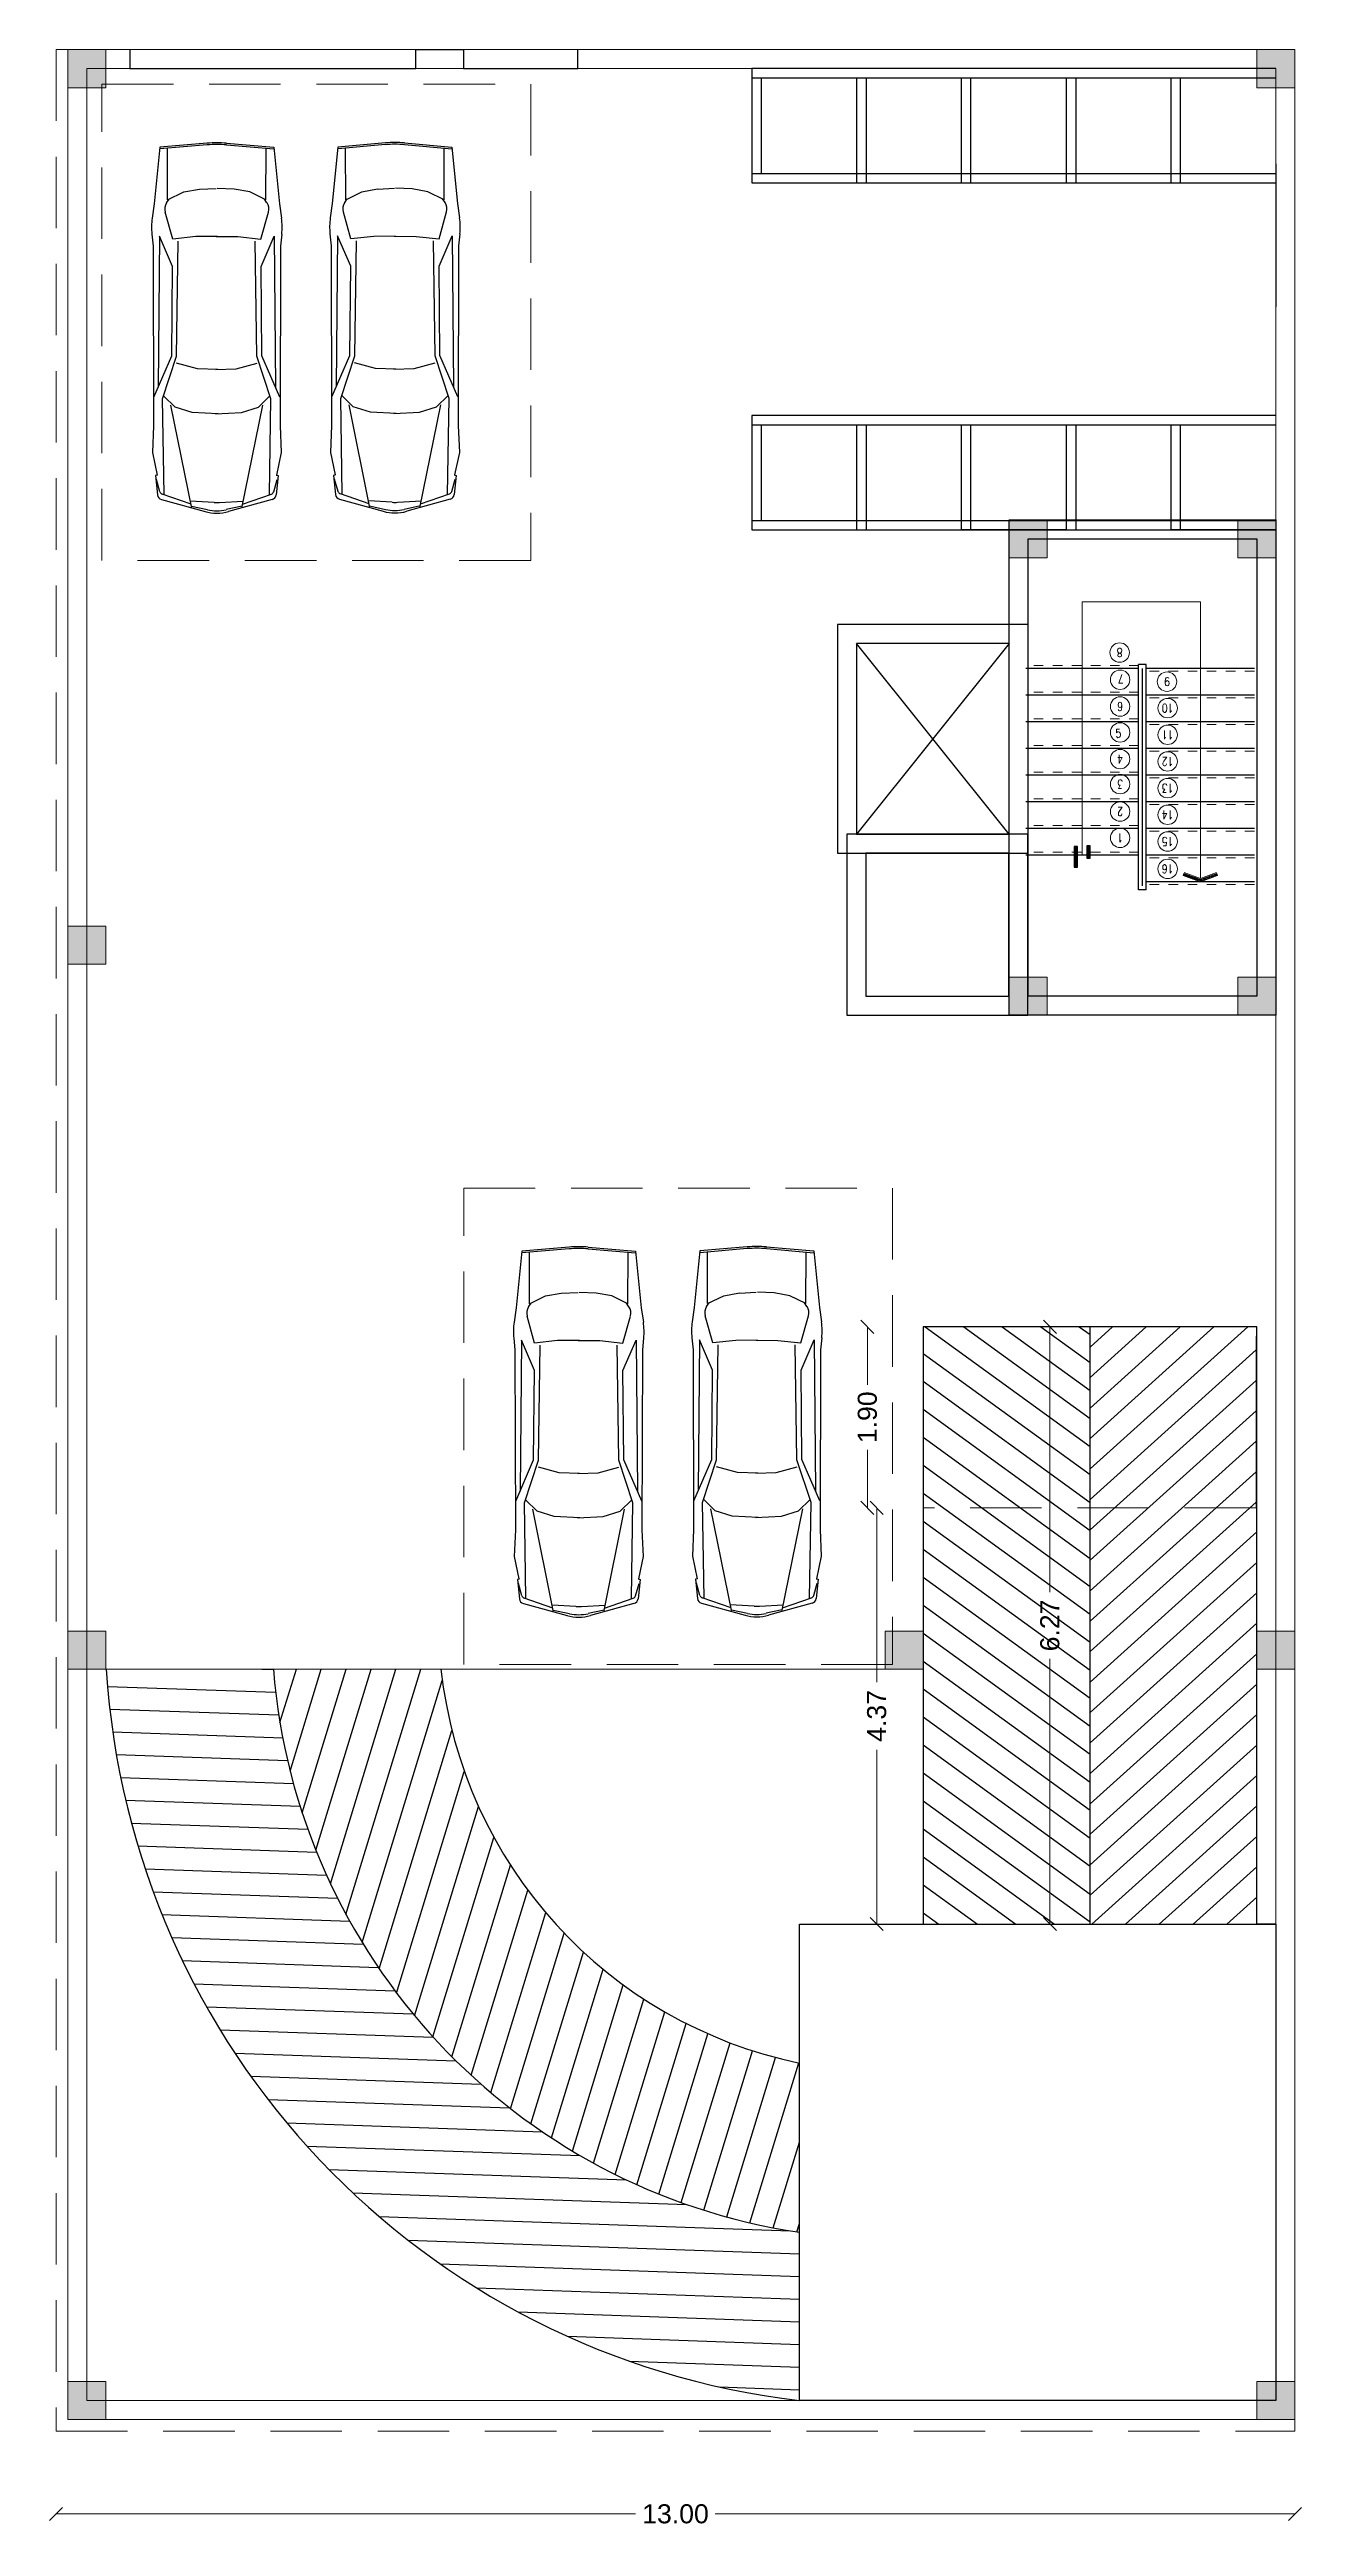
# Model space of a CAD drawing. Header units: metres. Extents: x -355 to 973, y -73 to 238.
# Drawn here: x 772.47 to 785.61, y 172.68 to 198.68 of the extents above; entities that cross this region are included whole.
import ezdxf

# ---------------------------------------------------------------- set-up
doc = ezdxf.new("R2010")
doc.units = ezdxf.units.M
doc.header["$LTSCALE"] = 3
doc.header["$MEASUREMENT"] = 0
for name, pattern in [('1', [30, 6, 6, 6, 6, 6]), ('202$0$HIDDEN', [0.375, 0.25, -0.125]), ('ACAD_ISO02W100', [15, 12, -3]), ('DASHED2', [0.375, 0.25, -0.125])]:
    doc.linetypes.add(name, pattern=pattern)
for name, color, linetype in [('01B', 10, 'Continuous'), ('1', 1, 'Continuous'), ('4', 4, 'ACAD_ISO02W100'), ('CAR', 1, 'Continuous')]:
    doc.layers.add(name, color=color, linetype=linetype)
for name, color, linetype, lineweight in [('05', 21, 'Continuous', 5), ('09', 120, 'Continuous', 9), ('15', 63, 'DASHED2', 15), ('alaem', 230, 'Continuous', 5)]:
    doc.layers.add(name, color=color, linetype=linetype, lineweight=lineweight)
doc.styles.add('Axe', font='romans.shx', dxfattribs={"width": 0.8, "height": 0.26})
doc.styles.get("Standard").update_dxf_attribs({"font": 'arial.ttf'})
doc.dimstyles.new('ahmad', dxfattribs={"dimtxt": 0.2, "dimasz": 0.1375, "dimexe": 0, "dimexo": 0.0625, "dimgap": 0.09, "dimtad": 0, "dimzin": 0, "dimdsep": 46, "dimtxsty": 'Standard', "dimblk": 'OBLIQUE', "dimcen": 0.09, "dimclrd": 245, "dimclrt": 61, "dimadec": 0, "dimazin": 0, "dimtfac": 1, "dimtofl": 0, "dimtmove": 0, "dimatfit": 3, "dimldrblk": 'OBLIQUE', "dimfxl": 0, "dimfxlon": 1, "dimtolj": 1, "dimtzin": 0, "dimlwd": 13, "dimarcsym": 0})

msp = doc.modelspace()

# ---------------------------------------------------------------- texts
at = {"layer": 'alaem', "char_height": 0.0901, "width": 0.11644, "attachment_point": 5, "style": 'Axe'}
for s, insert, rotation in [('8', (783.701, 192.354), 180), ('7', (783.714, 192.078), 180), ('9', (784.198, 192.049), 180), ('6', (783.706, 191.788), 180), ('10', (784.205, 191.771), 180), ('5', (783.687, 191.506), 2.4806), ('11', (784.205, 191.491), 180), ('4', (783.706, 191.236), 180), ('12', (784.205, 191.211), 180), ('3', (783.706, 190.973), 180), ('13', (784.205, 190.931), 180), ('2', (783.706, 190.685), 180), ('14', (784.205, 190.651), 180), ('1', (783.706, 190.409), 180), ('15', (784.205, 190.371), 180), ('16', (784.205, 190.083), 180)]:
    msp.add_mtext(s, dxfattribs=dict(at, insert=insert, rotation=rotation))

# ---------------------------------------------------------------- blocks, each defined once
blk = doc.blocks.new('_Oblique')
at = {"color": 0, "linetype": 'ByBlock', "lineweight": -2}
blk.add_line((-0.5, -0.5), (0.5, 0.5), dxfattribs=at)
blk = doc.blocks.new('*D276')
at = {"layer": '4', "color": 245, "linetype": '1', "lineweight": 13, "transparency": 16777216}
for p, q in [((772.54, 172.816), (778.622, 172.816)), ((785.54, 172.816), (779.458, 172.816))]:
    blk.add_line(p, q, dxfattribs=at)
at = {"layer": 'Defpoints', "color": 0, "linetype": '1', "transparency": 16777216}
for p in [(772.54, 173.807), (785.54, 173.807), (772.54, 172.816)]:
    blk.add_point(p, dxfattribs=at)
at = {"layer": '4', "color": 245, "linetype": '1', "lineweight": 13, "transparency": 16777216, "xscale": 0.1375, "yscale": 0.1375, "zscale": 0.1375, "rotation": 180}
blk.add_blockref('_Oblique', (772.54, 172.816), dxfattribs=at)
at = {"layer": '4', "color": 245, "linetype": '1', "lineweight": 13, "transparency": 16777216, "xscale": 0.1375, "yscale": 0.1375, "zscale": 0.1375}
blk.add_blockref('_Oblique', (785.54, 172.816), dxfattribs=at)
at = {"layer": '4', "color": 61, "linetype": '1', "transparency": 16777216, "insert": (779.04, 172.816), "char_height": 0.2, "attachment_point": 5}
blk.add_mtext('\\A1;13.00', dxfattribs=at)
blk = doc.blocks.new('tyhtfy')
at = {"layer": '4', "linetype": '1'}
for points in [[(265.704, 186.374), (265.704, 184.474), (263.804, 184.474), (263.804, 186.374)], [(265.504, 186.174), (265.504, 184.674), (264.004, 184.674), (264.004, 186.174)]]:
    blk.add_lwpolyline(points, close=True, dxfattribs=at)
blk = doc.blocks.new('tyhhy')
at = {"layer": '4', "linetype": '1'}
for p, q in [((265.809, 183.09), (263.809, 181.49)), ((263.809, 181.49), (263.809, 183.09)), ((263.809, 183.09), (265.809, 181.49))]:
    blk.add_line(p, q, dxfattribs=at)
for points in [[(266.009, 183.29), (266.009, 181.29), (263.609, 181.29), (263.609, 183.29)], [(265.809, 183.09), (265.809, 181.49), (263.809, 181.49), (263.809, 183.09)]]:
    blk.add_lwpolyline(points, close=True, dxfattribs=at)
blk = doc.blocks.new('fghhyh')
at = {"layer": 'alaem', "linetype": '1'}
h = blk.add_hatch(color=256, dxfattribs=at)
h.dxf.hatch_style = 1
h.paths.add_polyline_path([(280.396, 190.296), (280.396, 190.696), (279.996, 190.696), (279.996, 190.296)])
blk.add_lwpolyline([(279.996, 190.696), (279.996, 190.296), (280.396, 190.296), (280.396, 190.696)], close=True, dxfattribs=at)
blk = doc.blocks.new('*D278')
at = {"layer": '01B', "color": 245, "linetype": '1', "lineweight": 13, "transparency": 16777216}
for p, q in [((782.969, 185.276), (782.969, 182.492)), ((782.969, 179.007), (782.969, 181.791))]:
    blk.add_line(p, q, dxfattribs=at)
at = {"layer": 'Defpoints', "color": 0, "linetype": '1', "transparency": 16777216}
for p in [(783.39, 185.276), (782.969, 179.007), (783.39, 179.007)]:
    blk.add_point(p, dxfattribs=at)
at = {"layer": '01B', "color": 245, "linetype": '1', "lineweight": 13, "transparency": 16777216, "xscale": 0.1375, "yscale": 0.1375, "zscale": 0.1375}
for p, rotation in [((782.969, 185.276), 90), ((782.969, 179.007), 270)]:
    blk.add_blockref('_Oblique', p, dxfattribs=dict(at, rotation=rotation))
at = {"layer": '01B', "color": 61, "linetype": '1', "transparency": 16777216, "insert": (782.969, 182.142), "char_height": 0.2, "attachment_point": 5, "rotation": 90}
blk.add_mtext('\\A1;6.27', dxfattribs=at)
blk = doc.blocks.new('*D279')
at = {"layer": '01B', "color": 245, "linetype": '1', "lineweight": 13, "transparency": 16777216}
for p, q in [((781.054, 185.276), (781.054, 184.667)), ((781.054, 183.377), (781.054, 183.987))]:
    blk.add_line(p, q, dxfattribs=at)
at = {"layer": 'Defpoints', "color": 0, "linetype": '1', "transparency": 16777216}
for p in [(781.64, 185.276), (781.054, 183.377), (781.64, 183.377)]:
    blk.add_point(p, dxfattribs=at)
at = {"layer": '01B', "color": 245, "linetype": '1', "lineweight": 13, "transparency": 16777216, "xscale": 0.1375, "yscale": 0.1375, "zscale": 0.1375}
for p, rotation in [((781.054, 185.276), 90), ((781.054, 183.377), 270)]:
    blk.add_blockref('_Oblique', p, dxfattribs=dict(at, rotation=rotation))
at = {"layer": '01B', "color": 61, "linetype": '1', "transparency": 16777216, "insert": (781.054, 184.327), "char_height": 0.2, "attachment_point": 5, "rotation": 90}
blk.add_mtext('\\A1;1.90', dxfattribs=at)
blk = doc.blocks.new('*D280')
at = {"layer": '01B', "color": 245, "linetype": '1', "lineweight": 13, "transparency": 16777216}
for p, q in [((781.152, 183.377), (781.152, 181.546)), ((781.152, 179.007), (781.152, 180.838))]:
    blk.add_line(p, q, dxfattribs=at)
at = {"layer": 'Defpoints', "color": 0, "linetype": '1', "transparency": 16777216}
for p in [(781.64, 183.377), (781.152, 179.007), (781.64, 179.007)]:
    blk.add_point(p, dxfattribs=at)
at = {"layer": '01B', "color": 245, "linetype": '1', "lineweight": 13, "transparency": 16777216, "xscale": 0.1375, "yscale": 0.1375, "zscale": 0.1375}
for p, rotation in [((781.152, 183.377), 90), ((781.152, 179.007), 270)]:
    blk.add_blockref('_Oblique', p, dxfattribs=dict(at, rotation=rotation))
at = {"layer": '01B', "color": 61, "linetype": '1', "transparency": 16777216, "insert": (781.152, 181.192), "char_height": 0.2, "attachment_point": 5, "rotation": 90}
blk.add_mtext('\\A1;4.37', dxfattribs=at)
blk = doc.blocks.new('CARP5')
at = {"layer": 'CAR'}
for p, q in [((-150.4, 52.6), (-169.9, 50.6)), ((-166.7, 48.1), (-154.4, 51.5)), ((-149.8, 50.5), (-150.4, 52.6)), ((-127.1, 55.7), (-149.8, 51)), ((-100, 54.6), (-127.1, 55.7)), ((82.4, 55.1), (-100, 54.6)), ((-70.8, 54.3), (-28.9, 36.1)), ((94.5, 56.3), (82.4, 55.1)), ((125.1, 53.9), (110.6, 56)), ((182.5, 48.2), (125.1, 53.9)), ((-174.7, 46.5), (-186.8, 2.3)), ((-183.3, 15.9), (-78.9, 36.9)), ((-179.4, 16.5), (-169.2, 45.7)), ((-169.4, 43.9), (-72.5, 45.4)), ((-86.3, 15.3), (-80.9, 32.6)), ((-80.9, 32.6), (-69.6, 44.3)), ((-72.5, 45.4), (-29.2, 31.2)), ((92.4, 48.6), (-60.6, 49.9)), ((-42, 10.1), (-36.4, 31.3)), ((-29.2, 31.2), (87.3, 29.5)), ((-28.9, 36.1), (61.7, 35.2)), ((61.7, 35.2), (92.4, 48.6)), ((89.3, 35.1), (116.6, 42.7)), ((91.9, 11.8), (89.3, 35.1)), ((116.8, 42.8), (116.8, 42.8)), ((126.1, 41.3), (129.9, 38.8)), ((129.1, 40.3), (181.1, 40.4)), ((129.1, 40.3), (137.2, 24)), ((184.9, 0.1), (180.8, 48.1)), ((186.7, 0.1), (182.5, 48.2)), ((-181.4, 16.2), (-184.9, -0.1)), ((-177.7, -6.8), (-176.2, 17.3)), ((-87.8, -10.8), (-86.3, 15.3)), ((-42.8, -10.5), (-42, 10.1)), ((92.2, -10.3), (91.9, 11.8)), ((137.2, 24), (140, 8.1)), ((139.9, 8.1), (140.7, -9)), ((-174.7, -65.6), (-186.8, -21.5)), ((-181.4, -35.4), (-184.9, -19)), ((-177.7, -12.3), (-176.2, -36.4)), ((-87.8, -8.4), (-86.3, -34.5)), ((-42.8, -8.6), (-42, -29.2)), ((92.2, -8.9), (91.9, -31)), ((140, -27.2), (140.7, -10.1)), ((184.9, -19.3), (180.8, -67.3)), ((186.7, -19.3), (182.5, -67.3)), ((-183.3, -35), (-78.9, -56.1)), ((-179.4, -35.6), (-169.2, -64.9)), ((-86.3, -34.5), (-80.9, -51.7)), ((-42, -29.2), (-36.4, -50.4)), ((-29.2, -50.3), (87.3, -48.6)), ((91.9, -31), (89.3, -54.3)), ((129.1, -59.4), (137.2, -43.1)), ((137.2, -43.1), (140, -27.2)), ((-150.4, -71.7), (-169.9, -69.7)), ((-169.4, -63), (-72.5, -64.5)), ((-166.7, -67.3), (-154.4, -70.7)), ((-149.8, -69.7), (-150.4, -71.7)), ((-127.1, -74.9), (-149.8, -70.1)), ((-100, -73.7), (-127.1, -74.9)), ((82.4, -74.2), (-100, -73.7)), ((-80.9, -51.7), (-69.6, -63.5)), ((-72.5, -64.5), (-29.2, -50.3)), ((-70.8, -73.5), (-28.9, -55.2)), ((92.4, -67.7), (-60.6, -69)), ((-28.9, -55.2), (61.7, -54.4)), ((61.7, -54.4), (92.4, -67.7)), ((94.5, -75.4), (82.4, -74.2)), ((89.3, -54.3), (116.8, -61.9)), ((125.1, -73), (110.6, -75.1)), ((182.5, -67.3), (125.1, -73)), ((126.1, -60.4), (129.9, -57.9)), ((129.1, -59.4), (181.1, -59.6))]:
    blk.add_line(p, q, dxfattribs=at)
for centre, radius, start, end in [((-169.3, 45), 5.63, 95.8102, 164.6615), ((101.1, -11), 67.6, 81.9284, 95.6257), ((-165.7, 44.5), 3.75, 105.4862, 160.7894), ((119.9, 31.9), 11.3, 56.264, 106.8198), ((-143.4, -9.6), 45.1, 164.6615, 195.3385), ((72.7, -9.6), 112.6, 355.0592, 4.9408), ((74.5, -9.6), 112.6, 355.0592, 4.9408), ((-140.9, -9.6), 45.1, 167.9052, 192.0948), ((-132.7, -9.6), 45.1, 176.4735, 183.5265), ((-169.3, -64.1), 5.63, 195.3385, 264.1898), ((-165.7, -63.6), 3.75, 199.2106, 254.5138), ((101.1, -8.2), 67.6, 264.3743, 278.0716), ((119.9, -51.1), 11.3, 254.4694, 303.7359)]:
    blk.add_arc(centre, radius, start, end, dxfattribs=at)
blk = doc.blocks.new('A$C1D69598D')
at = {"layer": 'CAR'}
blk.add_blockref('CARP5', (188.3, 75.7), dxfattribs=at)
blk = doc.blocks.new('rdydry')
at = {"layer": '15'}
for p, q in [((17.296, 218.158), (21.796, 218.158)), ((17.296, 213.158), (17.296, 218.158)), ((21.796, 218.158), (21.796, 213.158)), ((21.796, 213.158), (17.296, 213.158))]:
    blk.add_line(p, q, dxfattribs=at)
at = {"layer": '15', "xscale": 0.01035204405718559, "yscale": 0.01035204405718559, "zscale": 0.01035204405718559, "rotation": 90}
for p in [(19.186, 213.656), (21.055, 213.659)]:
    blk.add_blockref('A$C1D69598D', p, dxfattribs=at)

# ---------------------------------------------------------------- dimensions: what is measured, and where the dimension line sits
at = {"layer": '01B', "linetype": '1'}
for base, p1, p2, picture, middle in [((781.054, 183.377), (781.64, 185.276), (781.64, 183.377), '*D279', (781.054, 184.327)), ((782.969, 179.007), (783.39, 185.276), (783.39, 179.007), '*D278', (782.969, 182.142)), ((781.152, 179.007), (781.64, 183.377), (781.64, 179.007), '*D280', (781.152, 181.192))]:
    dim = msp.add_linear_dim(base=base, p1=p1, p2=p2, angle=90, dimstyle='ahmad', dxfattribs=at)
    dim.commit()
    dim.dimension.update_dxf_attribs({"geometry": picture, "text_midpoint": middle})
at = {"layer": '4', "linetype": '1'}
dim = msp.add_linear_dim(base=(772.54, 172.816), p1=(785.54, 173.807), p2=(772.54, 173.807), dimstyle='ahmad', dxfattribs=at)
dim.commit()
dim.dimension.update_dxf_attribs({"geometry": '*D276', "text_midpoint": (779.04, 172.816)})

# ---------------------------------------------------------------- hatches: boundary and pattern name
h = msp.add_hatch(color=256)
h.paths.add_polyline_path([(783.224, 190.102), (783.26, 190.102), (783.26, 190.245), (783.224, 190.245)])
h.paths.add_polyline_path([(783.357, 190.195), (783.393, 190.195), (783.393, 190.245), (783.357, 190.245)])
h.paths.add_polyline_path([(783.357, 190.245), (783.393, 190.245), (783.393, 190.324), (783.357, 190.324)])
h.paths.add_polyline_path([(783.224, 190.245), (783.26, 190.245), (783.26, 190.317), (783.224, 190.317)])
at = {"layer": '01B', "linetype": '1'}
h = msp.add_hatch(dxfattribs=at)
h.set_pattern_fill('ANSI31', color=256, scale=1.9, angle=99)
h.set_pattern_definition([(144, (587.17464, 0.7202), (-0.139599, -0.19214154), [])])
h.paths.add_polyline_path([(783.39, 183.377), (781.64, 183.377), (781.64, 179.007), (783.39, 179.007)])
h.paths.add_polyline_path([(783.39, 185.276), (781.64, 185.276), (781.64, 183.377), (783.39, 183.377)])
h = msp.add_hatch(dxfattribs=at)
h.set_pattern_fill('ANSI31', color=256, scale=1.9, angle=177)
h.set_pattern_definition([(222, (587.17464, 0.7202), (0.15891852, -0.1764969), [])])
h.paths.add_polyline_path([(785.132, 185.177), (785.14, 185.276), (783.39, 185.276), (783.39, 183.377), (785.132, 183.377)])
h.paths.add_polyline_path([(785.14, 183.007), (785.14, 183.377), (783.39, 183.377), (783.39, 179.007), (785.14, 179.007)])
h = msp.add_hatch(dxfattribs=at)
h.set_pattern_fill('ANSI31', color=256, scale=1.9, angle=133)
h.set_pattern_definition([(178, (603.63592, 0.63104), (-0.00828863, -0.23735532), [])])
h.paths.add_polyline_path([(774.82, 181.684), (773.066, 181.684, 0.362618), (780.34, 174.007), (780.34, 175.772, -0.348954)])
h.paths.add_polyline_path([(776.178, 177.858), (776.617, 177.388), (776.919, 177.669), (776.479, 178.139)], flags=24)
h = msp.add_hatch(dxfattribs=at)
h.set_pattern_fill('ANSI31', color=256, scale=2, angle=208)
h.set_pattern_definition([(253, (603.63592, 0.63104), (0.2390762, -0.07309293), [])])
h.paths.add_polyline_path([(776.578, 181.684), (774.82, 181.684, 0.348954), (780.34, 175.772), (780.34, 177.549, -0.325372)])
h.paths.add_polyline_path([(776.178, 177.858), (776.617, 177.388), (776.919, 177.669), (776.479, 178.139)], flags=25)
at = {"layer": '05'}
h = msp.add_hatch(dxfattribs=at)
h.set_pattern_fill('ANSI31', color=256, scale=0.1, angle=540, style=0)
h.set_pattern_definition([(135, (897.282938, 170.927569), (0.0088388348, 0.0088388348), [])])
h.paths.add_polyline_path([(784.548, 189.972), (784.375, 190.036), (784.368, 190.014), (784.548, 189.948), (784.728, 190.014), (784.72, 190.036)])

# ---------------------------------------------------------------- linework, layer by layer
for p, q in [((783.9, 192.188), (782.715, 192.188)), ((783.9, 189.865), (783.9, 192.228)), ((783.98, 192.228), (783.9, 192.228)), ((783.94, 189.905), (783.94, 192.188)), ((783.98, 189.865), (783.98, 192.228)), ((785.115, 192.188), (783.98, 192.188)), ((783.9, 191.908), (782.715, 191.908)), ((785.115, 191.908), (783.98, 191.908)), ((783.9, 191.628), (782.715, 191.628)), ((785.115, 191.628), (783.98, 191.628)), ((783.9, 191.348), (782.715, 191.348)), ((785.115, 191.348), (783.98, 191.348)), ((783.9, 191.068), (782.715, 191.068)), ((785.115, 191.068), (783.98, 191.068)), ((783.9, 190.788), (782.715, 190.788)), ((785.115, 190.788), (783.98, 190.788)), ((783.9, 190.508), (782.715, 190.508)), ((783.9, 190.508), (782.715, 190.508)), ((785.115, 190.508), (783.98, 190.508)), ((783.9, 190.228), (782.715, 190.228)), ((783.9, 190.228), (782.715, 190.228)), ((785.115, 190.228), (783.98, 190.228)), ((783.98, 189.865), (783.9, 189.865)), ((785.115, 189.948), (783.98, 189.948))]:
    msp.add_line(p, q)
at = {"linetype": '1'}
msp.add_line((785.34, 179.007), (785.14, 179.007), dxfattribs=at)
msp.add_line((785.34, 179.007), (785.14, 179.007), dxfattribs=at)
for points in [[(783.224, 190.102), (783.26, 190.102), (783.26, 190.317), (783.224, 190.317)], [(783.357, 190.195), (783.393, 190.195), (783.393, 190.324), (783.357, 190.324)]]:
    msp.add_lwpolyline(points, close=True)
msp.add_lwpolyline([(785.34, 179.007), (785.34, 174.007), (780.34, 174.007), (780.34, 179.007)], close=True, dxfattribs=at)
at = {"layer": '01B', "color": 0, "linetype": '1'}
for p, q in [((773.314, 198.684), (773.314, 198.484)), ((776.314, 198.484), (776.314, 198.684)), ((776.314, 198.684), (776.814, 198.684)), ((776.814, 198.684), (776.814, 198.484)), ((778.014, 198.484), (778.014, 198.684)), ((773.314, 198.484), (776.314, 198.484)), ((776.814, 198.484), (778.014, 198.484)), ((785.34, 198.484), (779.84, 198.484)), ((779.84, 198.484), (779.84, 197.384)), ((785.34, 198.384), (779.84, 198.384)), ((779.94, 198.384), (779.94, 197.384)), ((782.04, 198.384), (780.94, 198.384)), ((780.94, 198.384), (780.94, 197.284)), ((781.04, 198.384), (781.04, 197.284)), ((782.04, 197.284), (782.04, 198.384)), ((782.14, 197.284), (782.14, 198.384)), ((783.14, 198.384), (783.14, 197.284)), ((783.24, 198.384), (783.24, 197.284)), ((784.24, 197.284), (784.24, 198.384)), ((784.34, 197.284), (784.34, 198.384)), ((779.84, 197.384), (779.84, 197.284)), ((779.84, 197.384), (785.34, 197.384)), ((785.34, 197.484), (785.34, 195.984)), ((779.84, 197.284), (785.34, 197.284)), ((785.34, 194.841), (779.84, 194.841)), ((779.84, 194.841), (779.84, 193.741)), ((785.34, 194.741), (779.84, 194.741)), ((779.94, 194.741), (779.94, 193.741)), ((782.04, 194.741), (780.94, 194.741)), ((780.94, 194.741), (780.94, 193.641)), ((781.04, 194.741), (781.04, 193.641)), ((782.04, 193.641), (782.04, 194.741)), ((782.14, 193.641), (782.14, 194.741)), ((784.24, 194.741), (783.14, 194.741)), ((783.14, 194.741), (783.14, 193.641)), ((783.24, 194.741), (783.24, 193.641)), ((784.24, 193.641), (784.24, 194.741)), ((784.34, 193.641), (784.34, 194.741)), ((779.84, 193.741), (779.84, 193.641)), ((779.84, 193.741), (785.34, 193.741)), ((779.84, 193.641), (785.34, 193.641)), ((783.14, 193.641), (782.04, 193.641)), ((785.34, 193.641), (784.24, 193.641))]:
    msp.add_line(p, q, dxfattribs=at)
at = {"layer": '01B', "linetype": '1'}
for p, q in [((785.14, 185.276), (781.64, 185.276)), ((781.64, 185.276), (781.64, 179.007)), ((783.39, 179.007), (783.39, 185.276)), ((785.132, 185.177), (785.132, 183.377)), ((785.14, 179.006), (785.14, 185.276)), ((785.14, 179.007), (785.14, 183.007)), ((785.34, 179.007), (785.14, 179.006))]:
    msp.add_line(p, q, dxfattribs=at)
for radius, start, end in [(8.25, 183.5927, 263.3189), (6.5, 184.5618, 261.5083), (4.75, 186.2483, 258.342)]:
    msp.add_arc((781.3, 182.201), radius, start, end, dxfattribs=at)
at = {"layer": '05', "linetype": '202$0$HIDDEN'}
for p, q in [((772.663, 198.684), (772.54, 198.684)), ((772.54, 198.684), (772.54, 173.807)), ((785.132, 183.377), (781.64, 183.377)), ((772.54, 173.807), (772.54, 173.684)), ((772.54, 173.684), (785.54, 173.684)), ((785.54, 173.684), (785.54, 173.807))]:
    msp.add_line(p, q, dxfattribs=at)
at = {"layer": '05', "color": 0, "linetype": '1'}
for p, q in [((772.663, 198.684), (772.663, 181.684)), ((772.863, 181.684), (781.64, 181.684))]:
    msp.add_line(p, q, dxfattribs=at)
at = {"layer": '05'}
for p, q in [((783.308, 190.228), (783.308, 192.886)), ((783.308, 192.886), (784.548, 192.886)), ((784.548, 189.983), (784.548, 192.886)), ((784.368, 190.014), (784.375, 190.036)), ((784.548, 189.948), (784.368, 190.014)), ((784.375, 190.036), (784.548, 189.972)), ((784.379, 190.045), (784.548, 189.983)), ((784.548, 189.983), (784.716, 190.045)), ((784.548, 189.972), (784.72, 190.036)), ((784.548, 189.948), (784.728, 190.014)), ((784.728, 190.014), (784.72, 190.036))]:
    msp.add_line(p, q, dxfattribs=at)
at = {"layer": '05', "color": 0, "linetype": '1'}
for points in [[(785.54, 173.807), (785.54, 198.684), (772.663, 198.684), (772.663, 173.807)], [(785.34, 174.007), (785.34, 198.484), (772.863, 198.484), (772.863, 174.007)]]:
    msp.add_lwpolyline(points, close=True, dxfattribs=at)
at = {"layer": '09', "linetype": 'DASHED2', "ltscale": 0.1}
for p, q in [((783.9, 192.218), (782.715, 192.218)), ((785.115, 192.158), (783.98, 192.158)), ((783.9, 191.938), (782.715, 191.938)), ((785.115, 191.878), (783.98, 191.878)), ((783.9, 191.658), (782.715, 191.658)), ((783.9, 191.378), (782.715, 191.378)), ((785.115, 191.598), (783.98, 191.598)), ((783.9, 191.098), (782.715, 191.098)), ((785.115, 191.318), (783.98, 191.318)), ((785.115, 191.038), (783.98, 191.038)), ((783.9, 190.818), (782.715, 190.818)), ((785.115, 190.758), (783.98, 190.758)), ((783.9, 190.538), (782.715, 190.538)), ((785.115, 190.478), (783.98, 190.478)), ((783.9, 190.258), (782.715, 190.258)), ((785.115, 190.198), (783.98, 190.198)), ((785.115, 189.918), (783.98, 189.918))]:
    msp.add_line(p, q, dxfattribs=at)
at = {"layer": '4', "linetype": '1'}
for points in [[(785.34, 193.747), (785.34, 188.547), (782.54, 188.547), (782.54, 193.747)], [(785.14, 193.547), (785.14, 188.747), (782.74, 188.747), (782.74, 193.547)]]:
    msp.add_lwpolyline(points, close=True, dxfattribs=at)
at = {"layer": 'alaem'}
for centre in [(783.701, 192.354), (783.706, 192.069), (784.198, 192.049), (783.706, 191.788), (783.706, 191.516), (784.205, 191.771), (784.205, 191.491), (783.706, 191.236), (784.205, 191.211), (783.706, 190.973), (784.205, 190.931), (783.706, 190.685), (784.205, 190.651), (783.706, 190.409), (784.205, 190.371), (784.205, 190.083)]:
    msp.add_circle(centre, 0.102, dxfattribs=at)

# ---------------------------------------------------------------- block references
at = {"layer": '1', "linetype": '202$0$HIDDEN'}
for p in [(755.725, -19.837), (759.523, -31.425)]:
    msp.add_blockref('rdydry', p, dxfattribs=at)
at = {"layer": '4', "linetype": '1', "xscale": -1}
for name, p, rotation in [('tyhhy', (599.45, -73.36), 270.0000000000032), ('tyhtfy', (517.035, 374.921), 180)]:
    msp.add_blockref(name, p, dxfattribs=dict(at, rotation=rotation))
at = {"layer": 'alaem', "linetype": '1'}
for p in [(492.667, 7.987), (505.144, 7.987), (502.544, 3.051), (504.944, 3.051), (504.944, 3.051), (492.667, -1.213), (502.544, -1.749), (504.944, -1.749), (492.667, -8.613), (501.244, -8.613), (505.144, -8.613), (492.667, -16.49), (505.144, -16.49)]:
    msp.add_blockref('fghhyh', p, dxfattribs=at)

msp.set_redraw_order([(e.dxf.handle, doc.entitydb.next_handle()) for e in msp.query("TEXT MTEXT ATTDEF DIMENSION ARC_DIMENSION")])  # texts and dimensions are drawn at this point

doc.saveas('drawing.dxf')
